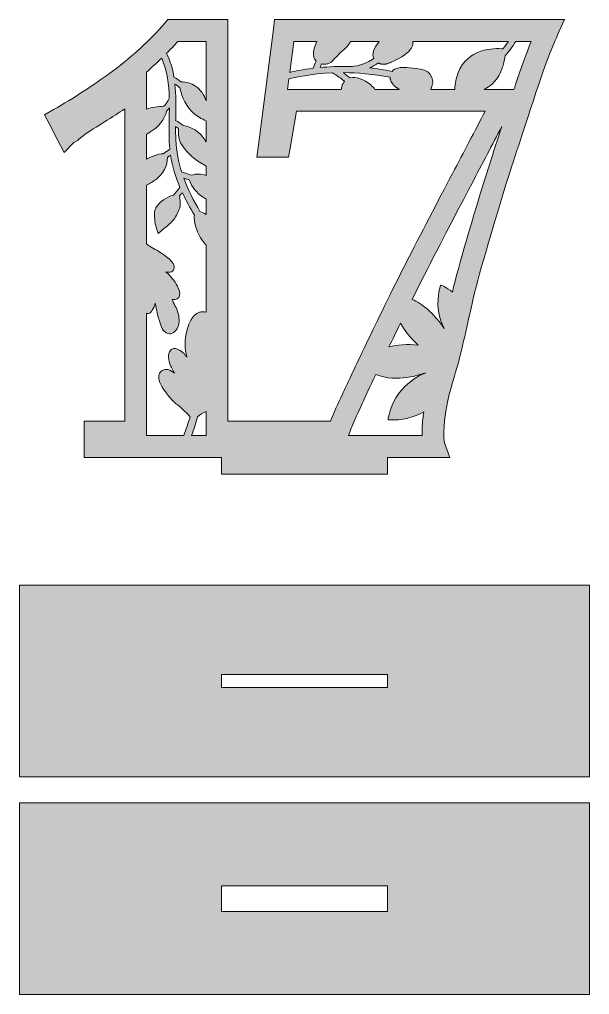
# Model space of a CAD drawing. Header units: inches. Extents: x 2.77 to 7.23, y -8.81 to -1.19.
import ezdxf

# ---------------------------------------------------------------- set-up
doc = ezdxf.new("R2010")
doc.units = ezdxf.units.IN
doc.header["$MEASUREMENT"] = 0
doc.layers.add('_U+2018_U+043B_U+043E_U+0439_1', color=7, linetype='Continuous')

# ---------------------------------------------------------------- blocks, each defined once
blk = doc.blocks.new('block 2')
at = {"layer": '_U+2018_U+043B_U+043E_U+0439_1', "true_color": 0xffffff}
h = blk.add_hatch(color=7, dxfattribs=at)
h.dxf.hatch_style = 2
edge = h.paths.add_edge_path()
edge.add_spline(control_points=[(6.9025, -1.187), (6.9025, -1.187), (4.8415, -1.187), (4.8415, -1.187), (4.8415, -1.187), (4.7664, -1.187), (4.7664, -1.187), (4.7664, -1.187), (4.7568, -1.2614), (4.7568, -1.2614), (4.7568, -1.2614), (4.6388, -2.1669), (4.6388, -2.1669), (4.6388, -2.1669), (4.6263, -2.2634), (4.6263, -2.2634), (4.6263, -2.2634), (4.7235, -2.2634), (4.7235, -2.2634), (4.7235, -2.2634), (4.8037, -2.2634), (4.8037, -2.2634), (4.8037, -2.2634), (4.8758, -2.2634), (4.8758, -2.2634), (4.8758, -2.2634), (4.8879, -2.1924), (4.8879, -2.1924), (4.8879, -2.1924), (4.9371, -1.905), (4.9371, -1.905), (4.9371, -1.905), (6.413, -1.905), (6.413, -1.905), (6.3338, -2.0575), (6.248, -2.221), (6.1573, -2.3928), (6.0429, -2.6091), (5.9173, -2.8506), (5.7842, -3.1106), (5.7842, -3.1106), (5.784, -3.111), (5.784, -3.111), (5.784, -3.111), (5.7838, -3.1113), (5.7838, -3.1113), (5.6566, -3.3656), (5.5509, -3.5811), (5.4694, -3.7518), (5.3873, -3.9242), (5.3309, -4.0439), (5.2972, -4.1176), (5.2602, -4.1932), (5.229, -4.2635), (5.2037, -4.3281), (5.2037, -4.3281), (5.0693, -4.3281), (5.0693, -4.3281), (5.0693, -4.3281), (4.7259, -4.3281), (4.7259, -4.3281), (4.7259, -4.3281), (4.6405, -4.3281), (4.6405, -4.3281), (4.6405, -4.3281), (4.4208, -4.3281), (4.4208, -4.3281), (4.4208, -4.3281), (4.4005, -4.3281), (4.4005, -4.3281), (4.4005, -4.3281), (4.4005, -1.2724), (4.4005, -1.2724), (4.4005, -1.2724), (4.4005, -1.187), (4.4005, -1.187), (4.4005, -1.187), (4.3151, -1.187), (4.3151, -1.187), (4.3151, -1.187), (3.9708, -1.187), (3.9708, -1.187), (3.9708, -1.187), (3.9317, -1.187), (3.9317, -1.187), (3.9317, -1.187), (3.9061, -1.2166), (3.9061, -1.2166), (3.7912, -1.3496), (3.6562, -1.4738), (3.5049, -1.5858), (3.351, -1.6997), (3.1936, -1.8025), (3.0372, -1.8915), (3.0372, -1.8915), (2.9656, -1.9321), (2.9656, -1.9321), (2.9656, -1.9321), (3.0036, -2.0051), (3.0036, -2.0051), (3.0036, -2.0051), (3.0648, -2.123), (3.0648, -2.123), (3.0648, -2.123), (3.1186, -2.2265), (3.1186, -2.2265), (3.1186, -2.2265), (3.1952, -2.1499), (3.1952, -2.1499), (3.2095, -2.1442), (3.2229, -2.1355), (3.2352, -2.124), (3.2352, -2.124), (3.2812, -2.0864), (3.2812, -2.0864), (3.2812, -2.0864), (3.347, -2.0425), (3.347, -2.0425), (3.4043, -2.0074), (3.4639, -1.9701), (3.524, -1.9315), (3.5462, -1.9173), (3.5692, -1.9021), (3.5929, -1.886), (3.5929, -1.886), (3.5929, -4.3281), (3.5929, -4.3281), (3.5929, -4.3281), (3.3624, -4.3281), (3.3624, -4.3281), (3.3624, -4.3281), (3.2769, -4.3281), (3.2769, -4.3281), (3.2769, -4.3281), (3.2769, -4.4135), (3.2769, -4.4135), (3.2769, -4.4135), (3.2769, -4.5267), (3.2769, -4.5267), (3.2769, -4.5267), (3.2769, -4.6122), (3.2769, -4.6122), (3.2769, -4.6122), (3.3624, -4.6122), (3.3624, -4.6122), (3.3624, -4.6122), (4.35, -4.6122), (4.35, -4.6122), (4.35, -4.6122), (4.35, -4.7441), (4.35, -4.7441), (4.35, -4.7441), (5.65, -4.7441), (5.65, -4.7441), (5.65, -4.7441), (5.65, -4.6122), (5.65, -4.6122), (5.65, -4.6122), (6.0158, -4.6122), (6.0158, -4.6122), (6.0158, -4.6122), (6.1379, -4.6122), (6.1379, -4.6122), (6.1379, -4.6122), (6.0961, -4.4975), (6.0961, -4.4975), (6.0949, -4.494), (6.0841, -4.4598), (6.0962, -4.327), (6.1051, -4.2295), (6.1309, -4.1117), (6.1729, -3.9768), (6.1985, -3.8935), (6.2228, -3.8018), (6.2453, -3.704), (6.2679, -3.6056), (6.2901, -3.5063), (6.3115, -3.4087), (6.358, -3.2043), (6.4573, -2.8593), (6.6066, -2.3832), (6.683, -2.1478), (6.7527, -1.9347), (6.8139, -1.7496), (6.8724, -1.5723), (6.9285, -1.4235), (6.9805, -1.3073), (6.9805, -1.3073), (7.0344, -1.187), (7.0344, -1.187), (7.0344, -1.187), (6.9025, -1.187), (6.9025, -1.187)], knot_values=[0, 0, 0, 0, 1, 1, 1, 2, 2, 2, 3, 3, 3, 4, 4, 4, 5, 5, 5, 6, 6, 6, 7, 7, 7, 8, 8, 8, 9, 9, 9, 10, 10, 10, 11, 11, 11, 12, 12, 12, 13, 13, 13, 14, 14, 14, 15, 15, 15, 16, 16, 16, 17, 17, 17, 18, 18, 18, 19, 19, 19, 20, 20, 20, 21, 21, 21, 22, 22, 22, 23, 23, 23, 24, 24, 24, 25, 25, 25, 26, 26, 26, 27, 27, 27, 28, 28, 28, 29, 29, 29, 30, 30, 30, 31, 31, 31, 32, 32, 32, 33, 33, 33, 34, 34, 34, 35, 35, 35, 36, 36, 36, 37, 37, 37, 38, 38, 38, 39, 39, 39, 40, 40, 40, 41, 41, 41, 42, 42, 42, 43, 43, 43, 44, 44, 44, 45, 45, 45, 46, 46, 46, 47, 47, 47, 48, 48, 48, 49, 49, 49, 50, 50, 50, 51, 51, 51, 52, 52, 52, 53, 53, 53, 54, 54, 54, 55, 55, 55, 56, 56, 56, 57, 57, 57, 58, 58, 58, 59, 59, 59, 60, 60, 60, 61, 61, 61, 62, 62, 62, 63, 63, 63, 64, 64, 64, 64], degree=3, periodic=1)
edge = h.paths.add_edge_path()
edge.add_spline(control_points=[(6.2006, -1.6083), (6.1876, -1.6435), (6.179, -1.6851), (6.1763, -1.7341), (6.1763, -1.7341), (5.9875, -1.7341), (5.9875, -1.7341), (5.9926, -1.7248), (5.9967, -1.7141), (5.9996, -1.7016), (6.0012, -1.6945), (6.0026, -1.6871), (6.0034, -1.6788), (6.0034, -1.6788), (6.0053, -1.5841), (5.9081, -1.5749), (5.8109, -1.5657), (5.7806, -1.5556), (5.7296, -1.5666), (5.7122, -1.5704), (5.6965, -1.5798), (5.6854, -1.5929), (5.6244, -1.5807), (5.5654, -1.5719), (5.5087, -1.5659), (5.5283, -1.5568), (5.5491, -1.5455), (5.5709, -1.5315), (5.5734, -1.5299), (5.576, -1.5282), (5.5786, -1.5265), (5.5795, -1.5271), (5.5804, -1.5277), (5.5814, -1.5282), (5.5837, -1.5294), (5.586, -1.5306), (5.5884, -1.5316), (5.591, -1.5327), (5.5937, -1.5336), (5.5963, -1.5344), (5.5988, -1.5351), (5.6013, -1.5357), (5.6039, -1.5362), (5.6065, -1.5367), (5.6092, -1.537), (5.6118, -1.5372), (5.6146, -1.5374), (5.6174, -1.5374), (5.6202, -1.5374), (5.6228, -1.5373), (5.6255, -1.5372), (5.6282, -1.5369), (5.6313, -1.5365), (5.6345, -1.5359), (5.6378, -1.5352), (5.6404, -1.5346), (5.6429, -1.5342), (5.6456, -1.5335), (5.6494, -1.5324), (5.6534, -1.531), (5.6575, -1.5295), (5.6597, -1.5287), (5.6619, -1.5281), (5.6642, -1.5271), (5.6707, -1.5245), (5.6774, -1.5215), (5.6845, -1.518), (5.7333, -1.4936), (5.8588, -1.4415), (5.8487, -1.3579), (5.8487, -1.3579), (6.596, -1.3579), (6.596, -1.3579), (6.583, -1.3777), (6.5686, -1.3973), (6.5527, -1.4166), (6.4856, -1.4108), (6.2739, -1.409), (6.2006, -1.6083)], knot_values=[0, 0, 0, 0, 1, 1, 1, 2, 2, 2, 3, 3, 3, 4, 4, 4, 5, 5, 5, 6, 6, 6, 7, 7, 7, 8, 8, 8, 9, 9, 9, 10, 10, 10, 11, 11, 11, 12, 12, 12, 13, 13, 13, 14, 14, 14, 15, 15, 15, 16, 16, 16, 17, 17, 17, 18, 18, 18, 19, 19, 19, 20, 20, 20, 21, 21, 21, 22, 22, 22, 23, 23, 23, 24, 24, 24, 25, 25, 25, 26, 26, 26, 26], degree=3, periodic=1)
edge = h.paths.add_edge_path()
edge.add_spline(control_points=[(5.5179, -1.6983), (5.4658, -1.6532), (5.4032, -1.6322), (5.3564, -1.644), (5.338, -1.628), (5.3205, -1.6143), (5.3045, -1.6027), (5.413, -1.603), (5.5364, -1.6126), (5.6691, -1.6387), (5.6692, -1.6403), (5.6691, -1.6418), (5.6693, -1.6434), (5.6693, -1.6439), (5.6694, -1.6444), (5.6695, -1.645), (5.6699, -1.6478), (5.6703, -1.6506), (5.671, -1.6535), (5.6712, -1.6544), (5.6716, -1.6554), (5.6718, -1.6563), (5.6725, -1.6588), (5.6733, -1.6614), (5.6743, -1.664), (5.6748, -1.6654), (5.6756, -1.6668), (5.6762, -1.6682), (5.6772, -1.6704), (5.6781, -1.6726), (5.6793, -1.6748), (5.6804, -1.6768), (5.6818, -1.6788), (5.6831, -1.6809), (5.6841, -1.6825), (5.685, -1.6842), (5.6861, -1.6858), (5.6887, -1.6895), (5.6916, -1.6933), (5.6949, -1.697), (5.6966, -1.6989), (5.6984, -1.7008), (5.7003, -1.7027), (5.701, -1.7034), (5.7018, -1.7041), (5.7025, -1.7048), (5.7039, -1.7061), (5.7052, -1.7073), (5.7067, -1.7086), (5.7077, -1.7095), (5.7088, -1.7104), (5.7098, -1.7112), (5.7111, -1.7124), (5.7125, -1.7135), (5.7139, -1.7147), (5.7151, -1.7156), (5.7165, -1.7166), (5.7177, -1.7176), (5.7191, -1.7187), (5.7205, -1.7197), (5.7219, -1.7208), (5.7234, -1.7218), (5.7249, -1.7229), (5.7264, -1.7239), (5.7279, -1.7249), (5.7292, -1.7259), (5.7307, -1.7269), (5.7324, -1.728), (5.7341, -1.7291), (5.7359, -1.7302), (5.7373, -1.7311), (5.7386, -1.732), (5.7401, -1.7329), (5.7407, -1.7333), (5.7414, -1.7337), (5.742, -1.7341), (5.742, -1.7341), (5.5512, -1.7341), (5.5512, -1.7341), (5.5424, -1.7223), (5.5316, -1.7103), (5.5179, -1.6983)], knot_values=[0, 0, 0, 0, 1, 1, 1, 2, 2, 2, 3, 3, 3, 4, 4, 4, 5, 5, 5, 6, 6, 6, 7, 7, 7, 8, 8, 8, 9, 9, 9, 10, 10, 10, 11, 11, 11, 12, 12, 12, 13, 13, 13, 14, 14, 14, 15, 15, 15, 16, 16, 16, 17, 17, 17, 18, 18, 18, 19, 19, 19, 20, 20, 20, 21, 21, 21, 22, 22, 22, 23, 23, 23, 24, 24, 24, 25, 25, 25, 26, 26, 26, 27, 27, 27, 27], degree=3, periodic=1)
edge = h.paths.add_edge_path()
edge.add_spline(control_points=[(5.1341, -1.5344), (5.1452, -1.5364), (5.1567, -1.5366), (5.1675, -1.5353), (5.1675, -1.5353), (5.1676, -1.5353), (5.1676, -1.5353), (5.1721, -1.5348), (5.1765, -1.534), (5.1807, -1.5329), (5.181, -1.5328), (5.1813, -1.5327), (5.1816, -1.5327), (5.1856, -1.5316), (5.1894, -1.5304), (5.1929, -1.5289), (5.1933, -1.5288), (5.1936, -1.5286), (5.194, -1.5285), (5.1975, -1.527), (5.2008, -1.5253), (5.2038, -1.5234), (5.204, -1.5232), (5.2043, -1.5231), (5.2045, -1.523), (5.2076, -1.5209), (5.2105, -1.5187), (5.2129, -1.5162), (5.2485, -1.4798), (5.2796, -1.4468), (5.2796, -1.4468), (5.2851, -1.4426), (5.2904, -1.4383), (5.2957, -1.434), (5.2974, -1.4325), (5.299, -1.4311), (5.3007, -1.4296), (5.3041, -1.4267), (5.3075, -1.4238), (5.3107, -1.4208), (5.3127, -1.419), (5.3145, -1.4172), (5.3163, -1.4154), (5.3191, -1.4127), (5.322, -1.41), (5.3246, -1.4073), (5.3265, -1.4053), (5.3282, -1.4034), (5.33, -1.4014), (5.3324, -1.3988), (5.3348, -1.3961), (5.3371, -1.3935), (5.3388, -1.3914), (5.3404, -1.3894), (5.342, -1.3873), (5.3441, -1.3847), (5.3461, -1.3821), (5.348, -1.3795), (5.3495, -1.3774), (5.3509, -1.3753), (5.3523, -1.3732), (5.354, -1.3706), (5.3556, -1.368), (5.3571, -1.3654), (5.3584, -1.3633), (5.3595, -1.3611), (5.3606, -1.359), (5.3608, -1.3586), (5.361, -1.3582), (5.3612, -1.3579), (5.3612, -1.3579), (5.5845, -1.3579), (5.5845, -1.3579), (5.5456, -1.4076), (5.522, -1.4615), (5.5419, -1.4928), (5.436, -1.5597), (5.3581, -1.5549), (5.3575, -1.5549), (5.3575, -1.5549), (5.3574, -1.5555), (5.3574, -1.5555), (5.3129, -1.5542), (5.2705, -1.5544), (5.2305, -1.5558), (5.2299, -1.5555), (5.2294, -1.5552), (5.2291, -1.5551), (5.2291, -1.5551), (5.2288, -1.5558), (5.2288, -1.5558), (5.1909, -1.5572), (5.1552, -1.5596), (5.1219, -1.5626), (5.1254, -1.5536), (5.1295, -1.5442), (5.1341, -1.5344)], knot_values=[0, 0, 0, 0, 1, 1, 1, 2, 2, 2, 3, 3, 3, 4, 4, 4, 5, 5, 5, 6, 6, 6, 7, 7, 7, 8, 8, 8, 9, 9, 9, 10, 10, 10, 11, 11, 11, 12, 12, 12, 13, 13, 13, 14, 14, 14, 15, 15, 15, 16, 16, 16, 17, 17, 17, 18, 18, 18, 19, 19, 19, 20, 20, 20, 21, 21, 21, 22, 22, 22, 23, 23, 23, 24, 24, 24, 25, 25, 25, 26, 26, 26, 27, 27, 27, 28, 28, 28, 29, 29, 29, 30, 30, 30, 31, 31, 31, 32, 32, 32, 32], degree=3, periodic=1)
edge = h.paths.add_edge_path()
edge.add_spline(control_points=[(5.0953, -1.3579), (5.0844, -1.3845), (5.0763, -1.4115), (5.0717, -1.4359), (5.0648, -1.4724), (5.074, -1.4974), (5.0906, -1.5134), (5.0818, -1.5321), (5.0744, -1.5505), (5.0691, -1.5683), (4.9865, -1.5782), (4.9234, -1.5915), (4.8849, -1.6009), (4.8849, -1.6009), (4.9165, -1.3579), (4.9165, -1.3579), (4.9165, -1.3579), (5.0953, -1.3579), (5.0953, -1.3579)], knot_values=[0, 0, 0, 0, 1, 1, 1, 2, 2, 2, 3, 3, 3, 4, 4, 4, 5, 5, 5, 6, 6, 6, 6], degree=3, periodic=1)
edge = h.paths.add_edge_path()
edge.add_spline(control_points=[(4.8675, -1.7341), (4.8675, -1.7341), (4.8782, -1.6523), (4.8782, -1.6523), (4.9253, -1.6398), (5.0481, -1.6116), (5.2188, -1.6044), (5.2361, -1.6143), (5.2717, -1.6363), (5.3127, -1.6705), (5.3121, -1.6713), (5.3113, -1.672), (5.3107, -1.6728), (5.3097, -1.674), (5.3086, -1.6752), (5.3076, -1.6765), (5.3054, -1.6797), (5.3034, -1.6832), (5.3015, -1.6868), (5.3008, -1.6883), (5.2999, -1.6895), (5.2992, -1.691), (5.2968, -1.6962), (5.2947, -1.7018), (5.2929, -1.7079), (5.2903, -1.7172), (5.2888, -1.7259), (5.2881, -1.7341), (5.2881, -1.7341), (4.8675, -1.7341), (4.8675, -1.7341)], knot_values=[0, 0, 0, 0, 1, 1, 1, 2, 2, 2, 3, 3, 3, 4, 4, 4, 5, 5, 5, 6, 6, 6, 7, 7, 7, 8, 8, 8, 9, 9, 9, 10, 10, 10, 10], degree=3, periodic=1)
edge = h.paths.add_edge_path()
edge.add_spline(control_points=[(5.7507, -3.563), (5.8142, -3.6737), (5.8908, -3.7338), (5.8908, -3.7338), (5.8012, -3.725), (5.7247, -3.7324), (5.6611, -3.7474), (5.6886, -3.6902), (5.7185, -3.6287), (5.7507, -3.563)], knot_values=[0, 0, 0, 0, 1, 1, 1, 2, 2, 2, 3, 3, 3, 3], degree=3, periodic=1)
edge = h.paths.add_edge_path()
edge.add_spline(control_points=[(4.2296, -2.1443), (4.2256, -2.1359), (4.2209, -2.1279), (4.2155, -2.1203), (4.1759, -2.0643), (4.1177, -2.026), (4.0512, -2.0151), (4.033, -2.0005), (4.0133, -1.9875), (3.9919, -1.9764), (3.992, -1.966), (3.9922, -1.9555), (3.9923, -1.9451), (3.9936, -1.8611), (3.9948, -1.7758), (3.986, -1.6917), (3.9991, -1.701), (4.0117, -1.7109), (4.0239, -1.7212), (4.0442, -1.7971), (4.0743, -1.8718), (4.1334, -1.9221), (4.1619, -1.9464), (4.1957, -1.9636), (4.2296, -1.9799), (4.2296, -1.9799), (4.2296, -2.1443), (4.2296, -2.1443)], knot_values=[0, 0, 0, 0, 1, 1, 1, 2, 2, 2, 3, 3, 3, 4, 4, 4, 5, 5, 5, 6, 6, 6, 7, 7, 7, 8, 8, 8, 9, 9, 9, 9], degree=3, periodic=1)
edge = h.paths.add_edge_path()
edge.add_spline(control_points=[(4.0154, -2.0402), (4.0122, -2.0819), (4.0145, -2.1332), (4.0368, -2.1651), (4.0622, -2.2014), (4.0963, -2.2401), (4.1305, -2.2683), (4.1611, -2.2934), (4.1953, -2.3138), (4.2296, -2.3335), (4.2296, -2.3335), (4.2296, -2.4077), (4.2296, -2.4077), (4.1933, -2.3929), (4.1512, -2.3907), (4.1161, -2.4058), (4.0933, -2.3952), (4.0673, -2.3859), (4.0402, -2.3821), (4.0144, -2.3014), (3.9974, -2.2171), (3.9933, -2.1284), (3.9916, -2.094), (3.9913, -2.059), (3.9914, -2.0241), (3.9997, -2.0292), (4.0077, -2.0345), (4.0154, -2.0402)], knot_values=[0, 0, 0, 0, 1, 1, 1, 2, 2, 2, 3, 3, 3, 4, 4, 4, 5, 5, 5, 6, 6, 6, 7, 7, 7, 8, 8, 8, 9, 9, 9, 9], degree=3, periodic=1)
edge = h.paths.add_edge_path()
edge.add_spline(control_points=[(4.0993, -2.4445), (4.1181, -2.4967), (4.1552, -2.542), (4.2013, -2.5731), (4.2104, -2.5793), (4.2199, -2.5847), (4.2296, -2.5898), (4.2296, -2.5898), (4.2296, -2.7112), (4.2296, -2.7112), (4.2147, -2.702), (4.1988, -2.6944), (4.1822, -2.6887), (4.1334, -2.6055), (4.0893, -2.5191), (4.056, -2.4281), (4.0705, -2.4321), (4.085, -2.4378), (4.0993, -2.4445)], knot_values=[0, 0, 0, 0, 1, 1, 1, 2, 2, 2, 3, 3, 3, 4, 4, 4, 5, 5, 5, 6, 6, 6, 6], degree=3, periodic=1)
edge = h.paths.add_edge_path()
edge.add_spline(control_points=[(4.0094, -1.3579), (4.0094, -1.3579), (4.2296, -1.3579), (4.2296, -1.3579), (4.2296, -1.3579), (4.2296, -1.8221), (4.2296, -1.8221), (4.2156, -1.777), (4.187, -1.7364), (4.1482, -1.7094), (4.1146, -1.6859), (4.0733, -1.6732), (4.0324, -1.6742), (4.0153, -1.6609), (3.9974, -1.6485), (3.9788, -1.637), (3.9684, -1.5736), (3.9506, -1.5112), (3.9215, -1.4508), (3.9517, -1.4203), (3.9813, -1.3894), (4.0094, -1.3579)], knot_values=[0, 0, 0, 0, 1, 1, 1, 2, 2, 2, 3, 3, 3, 4, 4, 4, 5, 5, 5, 6, 6, 6, 7, 7, 7, 7], degree=3, periodic=1)
edge = h.paths.add_edge_path()
edge.add_spline(control_points=[(3.7638, -2.0842), (3.7727, -2.079), (3.7815, -2.0739), (3.7902, -2.0687), (3.8568, -2.0287), (3.9036, -1.974), (3.9219, -1.9017), (3.9291, -1.8944), (3.936, -1.8867), (3.9426, -1.8788), (3.9424, -1.9037), (3.942, -1.9286), (3.9416, -1.9534), (3.9401, -2.0353), (3.9386, -2.1198), (3.9466, -2.2018), (3.9286, -2.2131), (3.9111, -2.2252), (3.8941, -2.2378), (3.8725, -2.2356), (3.8486, -2.2427), (3.8277, -2.2508), (3.806, -2.2592), (3.7844, -2.2684), (3.7638, -2.2791), (3.7638, -2.2791), (3.7638, -2.0842), (3.7638, -2.0842)], knot_values=[0, 0, 0, 0, 1, 1, 1, 2, 2, 2, 3, 3, 3, 4, 4, 4, 5, 5, 5, 6, 6, 6, 7, 7, 7, 8, 8, 8, 9, 9, 9, 9], degree=3, periodic=1)
edge = h.paths.add_edge_path()
edge.add_spline(control_points=[(3.7638, -1.5979), (3.8048, -1.5628), (3.8443, -1.5266), (3.8824, -1.4897), (3.9267, -1.5895), (3.9394, -1.6965), (3.9421, -1.8044), (3.9307, -1.8273), (3.9161, -1.8475), (3.8992, -1.8659), (3.8529, -1.8668), (3.8065, -1.8727), (3.7638, -1.8896), (3.7638, -1.8896), (3.7638, -1.7205), (3.7638, -1.7205), (3.7638, -1.7205), (3.7638, -1.5979), (3.7638, -1.5979)], knot_values=[0, 0, 0, 0, 1, 1, 1, 2, 2, 2, 3, 3, 3, 4, 4, 4, 5, 5, 5, 6, 6, 6, 6], degree=3, periodic=1)
edge = h.paths.add_edge_path()
edge.add_spline(control_points=[(3.7638, -4.4135), (3.7638, -4.4135), (3.7638, -3.4848), (3.7638, -3.4848), (3.7716, -3.4881), (3.7803, -3.4887), (3.7878, -3.4849), (3.7942, -3.4817), (3.7988, -3.4758), (3.8029, -3.4699), (3.8051, -3.4668), (3.8071, -3.4636), (3.8091, -3.4604), (3.8196, -3.4431), (3.8274, -3.4242), (3.832, -3.4045), (3.8411, -3.4579), (3.8539, -3.5107), (3.8701, -3.5623), (3.876, -3.5813), (3.8827, -3.6005), (3.8946, -3.6165), (3.9064, -3.6325), (3.9246, -3.645), (3.9445, -3.6454), (3.974, -3.6461), (3.9982, -3.6206), (4.009, -3.5931), (4.0228, -3.5575), (4.0205, -3.5172), (4.0099, -3.4805), (3.9992, -3.4437), (3.9789, -3.412), (3.9635, -3.3774), (4.0358, -3.384), (4.0348, -3.326), (4.0057, -3.2729), (3.9825, -3.2306), (3.9521, -3.1923), (3.9162, -3.16), (3.936, -3.1641), (3.9603, -3.1667), (3.9727, -3.1507), (4.0083, -3.1048), (3.9271, -3.047), (3.8964, -3.0251), (3.8634, -3.0016), (3.8277, -2.9825), (3.793, -2.9618), (3.7827, -2.9556), (3.7731, -2.9486), (3.7638, -2.9412), (3.7638, -2.9412), (3.7638, -2.4821), (3.7638, -2.4821), (3.7902, -2.4698), (3.8155, -2.4553), (3.8385, -2.4372), (3.8911, -2.3958), (3.93, -2.3311), (3.9271, -2.2654), (3.9354, -2.2594), (3.9437, -2.2535), (3.9523, -2.2479), (3.9654, -2.3354), (3.9913, -2.4189), (4.0257, -2.5001), (4.0088, -2.5189), (3.991, -2.539), (3.9737, -2.5604), (3.9182, -2.5759), (3.868, -2.6111), (3.8379, -2.6607), (3.829, -2.6755), (3.8267, -2.6886), (3.8264, -2.7026), (3.8262, -2.7122), (3.8271, -2.7223), (3.8274, -2.7336), (3.8285, -2.7783), (3.8392, -2.8184), (3.8552, -2.86), (3.8753, -2.8434), (3.8954, -2.8267), (3.9154, -2.8101), (3.9343, -2.7945), (3.9532, -2.7788), (3.9694, -2.7604), (3.9913, -2.7355), (4.0077, -2.7018), (4.0202, -2.6712), (4.0325, -2.641), (4.0254, -2.6003), (4.0229, -2.5666), (4.03, -2.5583), (4.0371, -2.5501), (4.0443, -2.5421), (4.0718, -2.6015), (4.1035, -2.6598), (4.138, -2.7175), (4.1356, -2.7503), (4.1419, -2.7842), (4.1518, -2.816), (4.1656, -2.8601), (4.1863, -2.9026), (4.2172, -2.937), (4.2211, -2.9413), (4.2254, -2.9453), (4.2296, -2.9494), (4.2296, -2.9494), (4.2296, -3.4759), (4.2296, -3.4759), (4.2219, -3.4742), (4.2141, -3.4732), (4.2063, -3.4731), (4.2052, -3.4731), (4.2041, -3.473), (4.2031, -3.4731), (4.2013, -3.4731), (4.1995, -3.4732), (4.1977, -3.4734), (4.196, -3.4735), (4.1942, -3.4737), (4.1925, -3.4739), (4.191, -3.4741), (4.1895, -3.4743), (4.188, -3.4746), (4.1859, -3.475), (4.1838, -3.4754), (4.1817, -3.476), (4.1805, -3.4763), (4.1793, -3.4765), (4.1782, -3.4769), (4.1749, -3.4778), (4.1717, -3.479), (4.1685, -3.4803), (4.1529, -3.4871), (4.1401, -3.4981), (4.1293, -3.5113), (4.1239, -3.5178), (4.1191, -3.525), (4.1147, -3.5324), (4.1103, -3.5398), (4.1063, -3.5474), (4.1027, -3.5551), (4.0927, -3.5763), (4.0847, -3.5983), (4.0787, -3.6209), (4.0607, -3.6886), (4.0605, -3.7612), (4.079, -3.8288), (4.0748, -3.8217), (4.0701, -3.815), (4.0648, -3.8086), (4.0595, -3.8023), (4.0538, -3.7964), (4.0475, -3.7911), (4.0351, -3.7803), (4.0209, -3.7715), (4.0057, -3.7652), (3.9958, -3.7612), (3.985, -3.7581), (3.9745, -3.7598), (3.9452, -3.7645), (3.9332, -3.801), (3.9356, -3.8305), (3.9393, -3.8751), (3.961, -3.9159), (3.984, -3.9542), (3.9684, -3.9411), (3.9507, -3.9297), (3.9307, -3.9258), (3.9232, -3.9243), (3.9154, -3.924), (3.9077, -3.925), (3.9027, -3.9257), (3.8977, -3.927), (3.893, -3.9289), (3.8883, -3.9308), (3.8839, -3.9333), (3.88, -3.9364), (3.878, -3.9379), (3.8762, -3.9397), (3.8745, -3.9415), (3.8729, -3.9432), (3.8715, -3.945), (3.8702, -3.9469), (3.8639, -3.9563), (3.8608, -3.9678), (3.8602, -3.9794), (3.86, -3.9841), (3.8601, -3.9887), (3.8606, -3.9933), (3.8656, -4.04), (3.8937, -4.077), (3.9217, -4.1127), (3.9281, -4.1209), (3.9345, -4.1291), (3.9406, -4.1372), (3.9538, -4.1549), (3.9688, -4.1696), (3.9846, -4.1832), (3.9939, -4.1913), (4.0034, -4.199), (4.013, -4.2068), (4.0181, -4.211), (4.0233, -4.2152), (4.0285, -4.2195), (4.0389, -4.2281), (4.0493, -4.237), (4.0593, -4.2467), (4.0654, -4.2526), (4.0777, -4.2641), (4.0899, -4.2777), (4.0939, -4.2823), (4.098, -4.287), (4.1018, -4.2919), (4.1026, -4.293), (4.1035, -4.2942), (4.1043, -4.2953), (4.0902, -4.3447), (4.0739, -4.3934), (4.0554, -4.4413), (4.0554, -4.4413), (3.7638, -4.4413), (3.7638, -4.4413), (3.7638, -4.4413), (3.7638, -4.4135), (3.7638, -4.4135)], knot_values=[0, 0, 0, 0, 1, 1, 1, 2, 2, 2, 3, 3, 3, 4, 4, 4, 5, 5, 5, 6, 6, 6, 7, 7, 7, 8, 8, 8, 9, 9, 9, 10, 10, 10, 11, 11, 11, 12, 12, 12, 13, 13, 13, 14, 14, 14, 15, 15, 15, 16, 16, 16, 17, 17, 17, 18, 18, 18, 19, 19, 19, 20, 20, 20, 21, 21, 21, 22, 22, 22, 23, 23, 23, 24, 24, 24, 25, 25, 25, 26, 26, 26, 27, 27, 27, 28, 28, 28, 29, 29, 29, 30, 30, 30, 31, 31, 31, 32, 32, 32, 33, 33, 33, 34, 34, 34, 35, 35, 35, 36, 36, 36, 37, 37, 37, 38, 38, 38, 39, 39, 39, 40, 40, 40, 41, 41, 41, 42, 42, 42, 43, 43, 43, 44, 44, 44, 45, 45, 45, 46, 46, 46, 47, 47, 47, 48, 48, 48, 49, 49, 49, 50, 50, 50, 51, 51, 51, 52, 52, 52, 53, 53, 53, 54, 54, 54, 55, 55, 55, 56, 56, 56, 57, 57, 57, 58, 58, 58, 59, 59, 59, 60, 60, 60, 61, 61, 61, 62, 62, 62, 63, 63, 63, 64, 64, 64, 65, 65, 65, 66, 66, 66, 67, 67, 67, 68, 68, 68, 69, 69, 69, 70, 70, 70, 71, 71, 71, 72, 72, 72, 73, 73, 73, 74, 74, 74, 75, 75, 75, 76, 76, 76, 76], degree=3, periodic=1)
edge = h.paths.add_edge_path()
edge.add_spline(control_points=[(4.2296, -4.4413), (4.2296, -4.4413), (4.1163, -4.4413), (4.1163, -4.4413), (4.1341, -4.3931), (4.1499, -4.3441), (4.1635, -4.2946), (4.1835, -4.2769), (4.2063, -4.2622), (4.2296, -4.252), (4.2296, -4.252), (4.2296, -4.4135), (4.2296, -4.4135), (4.2296, -4.4135), (4.2296, -4.4413), (4.2296, -4.4413)], knot_values=[0, 0, 0, 0, 1, 1, 1, 2, 2, 2, 3, 3, 3, 4, 4, 4, 5, 5, 5, 5], degree=3, periodic=1)
edge = h.paths.add_edge_path()
edge.add_spline(control_points=[(5.9196, -4.4413), (5.9196, -4.4413), (5.3437, -4.4413), (5.3437, -4.4413), (5.3697, -4.3682), (5.4056, -4.2847), (5.4512, -4.1917), (5.4512, -4.1917), (5.4516, -4.1907), (5.4516, -4.1907), (5.4516, -4.1907), (5.4521, -4.1897), (5.4521, -4.1897), (5.4756, -4.1383), (5.5106, -4.0637), (5.558, -3.9636), (5.7203, -4.0308), (5.9119, -3.9639), (5.9493, -3.9496), (5.6758, -4.062), (5.6539, -4.3183), (5.6539, -4.3183), (5.7683, -4.3244), (5.8599, -4.2975), (5.9325, -4.2567), (5.9299, -4.2754), (5.9276, -4.2938), (5.926, -4.3115), (5.9214, -4.3624), (5.9193, -4.4052), (5.9196, -4.4413)], knot_values=[0, 0, 0, 0, 1, 1, 1, 2, 2, 2, 3, 3, 3, 4, 4, 4, 5, 5, 5, 6, 6, 6, 7, 7, 7, 8, 8, 8, 9, 9, 9, 10, 10, 10, 10], degree=3, periodic=1)
edge = h.paths.add_edge_path()
edge.add_spline(control_points=[(6.444, -2.3308), (6.444, -2.3308), (6.4438, -2.3312), (6.4438, -2.3312), (6.4438, -2.3312), (6.4437, -2.3316), (6.4437, -2.3316), (6.3046, -2.7748), (6.2084, -3.1065), (6.157, -3.3194), (6.1069, -3.2786), (6.0654, -3.2638), (6.0654, -3.2638), (6.0177, -3.4182), (6.0598, -3.5393), (6.0931, -3.6028), (6.0931, -3.6028), (6.093, -3.6029), (6.093, -3.6029), (6.0077, -3.4771), (5.9176, -3.4108), (5.8429, -3.376), (5.8726, -3.316), (5.9038, -3.2534), (5.9364, -3.1882), (6.0692, -2.929), (6.1943, -2.6882), (6.3083, -2.4726), (6.3915, -2.3152), (6.4705, -2.1647), (6.5442, -2.0231), (6.5123, -2.1207), (6.4788, -2.2235), (6.444, -2.3308)], knot_values=[0, 0, 0, 0, 1, 1, 1, 2, 2, 2, 3, 3, 3, 4, 4, 4, 5, 5, 5, 6, 6, 6, 7, 7, 7, 8, 8, 8, 9, 9, 9, 10, 10, 10, 11, 11, 11, 11], degree=3, periodic=1)
edge = h.paths.add_edge_path()
edge.add_spline(control_points=[(6.6516, -1.696), (6.6475, -1.7086), (6.6433, -1.7213), (6.639, -1.7341), (6.639, -1.7341), (6.5535, -1.7341), (6.5535, -1.7341), (6.5535, -1.7341), (6.4069, -1.7341), (6.4069, -1.7341), (6.4633, -1.7052), (6.5162, -1.6547), (6.5468, -1.568), (6.5568, -1.5398), (6.5644, -1.5077), (6.569, -1.4714), (6.6019, -1.4344), (6.6295, -1.3968), (6.6524, -1.3579), (6.6524, -1.3579), (6.7737, -1.3579), (6.7737, -1.3579), (6.7344, -1.4559), (6.6935, -1.5691), (6.6516, -1.696)], knot_values=[0, 0, 0, 0, 1, 1, 1, 2, 2, 2, 3, 3, 3, 4, 4, 4, 5, 5, 5, 6, 6, 6, 7, 7, 7, 8, 8, 8, 8], degree=3, periodic=1)
h = blk.add_hatch(color=7, dxfattribs=at)
h.dxf.hatch_style = 2
h.paths.add_polyline_path([(2.7699, -5.6109), (2.7699, -7.1109), (7.2301, -7.1109), (7.2301, -5.6109)])
h.paths.add_polyline_path([(5.65, -6.4109), (4.35, -6.4109), (4.35, -6.3109), (5.65, -6.3109)])
h = blk.add_hatch(color=7, dxfattribs=at)
h.dxf.hatch_style = 2
h.paths.add_polyline_path([(2.7699, -7.313), (2.7699, -8.813), (7.2301, -8.813), (7.2301, -7.313)])
h.paths.add_polyline_path([(5.65, -8.163), (4.35, -8.163), (4.35, -7.963), (5.65, -7.963)])
at = {"layer": '_U+2018_U+043B_U+043E_U+0439_1', "lineweight": 0}
for points in [[(2.7699, -5.6109), (2.7699, -7.1109), (7.2301, -7.1109), (7.2301, -5.6109), (2.7699, -5.6109)], [(5.65, -6.4109), (4.35, -6.4109), (4.35, -6.3109), (5.65, -6.3109), (5.65, -6.4109)], [(2.7699, -7.313), (2.7699, -8.813), (7.2301, -8.813), (7.2301, -7.313), (2.7699, -7.313)], [(5.65, -8.163), (4.35, -8.163), (4.35, -7.963), (5.65, -7.963), (5.65, -8.163)]]:
    blk.add_lwpolyline(points, dxfattribs=at)
for points, knots in [([(6.9025, -1.187), (6.9025, -1.187), (4.8415, -1.187), (4.8415, -1.187), (4.8415, -1.187), (4.7664, -1.187), (4.7664, -1.187), (4.7664, -1.187), (4.7568, -1.2614), (4.7568, -1.2614), (4.7568, -1.2614), (4.6388, -2.1669), (4.6388, -2.1669), (4.6388, -2.1669), (4.6263, -2.2634), (4.6263, -2.2634), (4.6263, -2.2634), (4.7235, -2.2634), (4.7235, -2.2634), (4.7235, -2.2634), (4.8037, -2.2634), (4.8037, -2.2634), (4.8037, -2.2634), (4.8758, -2.2634), (4.8758, -2.2634), (4.8758, -2.2634), (4.8879, -2.1924), (4.8879, -2.1924), (4.8879, -2.1924), (4.9371, -1.905), (4.9371, -1.905), (4.9371, -1.905), (6.413, -1.905), (6.413, -1.905), (6.3338, -2.0575), (6.248, -2.221), (6.1573, -2.3928), (6.0429, -2.6091), (5.9173, -2.8506), (5.7842, -3.1106), (5.7842, -3.1106), (5.784, -3.111), (5.784, -3.111), (5.784, -3.111), (5.7838, -3.1113), (5.7838, -3.1113), (5.6566, -3.3656), (5.5509, -3.5811), (5.4694, -3.7518), (5.3873, -3.9242), (5.3309, -4.0439), (5.2972, -4.1176), (5.2602, -4.1932), (5.229, -4.2635), (5.2037, -4.3281), (5.2037, -4.3281), (5.0693, -4.3281), (5.0693, -4.3281), (5.0693, -4.3281), (4.7259, -4.3281), (4.7259, -4.3281), (4.7259, -4.3281), (4.6405, -4.3281), (4.6405, -4.3281), (4.6405, -4.3281), (4.4208, -4.3281), (4.4208, -4.3281), (4.4208, -4.3281), (4.4005, -4.3281), (4.4005, -4.3281), (4.4005, -4.3281), (4.4005, -1.2724), (4.4005, -1.2724), (4.4005, -1.2724), (4.4005, -1.187), (4.4005, -1.187), (4.4005, -1.187), (4.3151, -1.187), (4.3151, -1.187), (4.3151, -1.187), (3.9708, -1.187), (3.9708, -1.187), (3.9708, -1.187), (3.9317, -1.187), (3.9317, -1.187), (3.9317, -1.187), (3.9061, -1.2166), (3.9061, -1.2166), (3.7912, -1.3496), (3.6562, -1.4738), (3.5049, -1.5858), (3.351, -1.6997), (3.1936, -1.8025), (3.0372, -1.8915), (3.0372, -1.8915), (2.9656, -1.9321), (2.9656, -1.9321), (2.9656, -1.9321), (3.0036, -2.0051), (3.0036, -2.0051), (3.0036, -2.0051), (3.0648, -2.123), (3.0648, -2.123), (3.0648, -2.123), (3.1186, -2.2265), (3.1186, -2.2265), (3.1186, -2.2265), (3.1952, -2.1499), (3.1952, -2.1499), (3.2095, -2.1442), (3.2229, -2.1355), (3.2352, -2.124), (3.2352, -2.124), (3.2812, -2.0864), (3.2812, -2.0864), (3.2812, -2.0864), (3.347, -2.0425), (3.347, -2.0425), (3.4043, -2.0074), (3.4639, -1.9701), (3.524, -1.9315), (3.5462, -1.9173), (3.5692, -1.9021), (3.5929, -1.886), (3.5929, -1.886), (3.5929, -4.3281), (3.5929, -4.3281), (3.5929, -4.3281), (3.3624, -4.3281), (3.3624, -4.3281), (3.3624, -4.3281), (3.2769, -4.3281), (3.2769, -4.3281), (3.2769, -4.3281), (3.2769, -4.4135), (3.2769, -4.4135), (3.2769, -4.4135), (3.2769, -4.5267), (3.2769, -4.5267), (3.2769, -4.5267), (3.2769, -4.6122), (3.2769, -4.6122), (3.2769, -4.6122), (3.3624, -4.6122), (3.3624, -4.6122), (3.3624, -4.6122), (4.35, -4.6122), (4.35, -4.6122), (4.35, -4.6122), (4.35, -4.7441), (4.35, -4.7441), (4.35, -4.7441), (5.65, -4.7441), (5.65, -4.7441), (5.65, -4.7441), (5.65, -4.6122), (5.65, -4.6122), (5.65, -4.6122), (6.0158, -4.6122), (6.0158, -4.6122), (6.0158, -4.6122), (6.1379, -4.6122), (6.1379, -4.6122), (6.1379, -4.6122), (6.0961, -4.4975), (6.0961, -4.4975), (6.0949, -4.494), (6.0841, -4.4598), (6.0962, -4.327), (6.1051, -4.2295), (6.1309, -4.1117), (6.1729, -3.9768), (6.1985, -3.8935), (6.2228, -3.8018), (6.2453, -3.704), (6.2679, -3.6056), (6.2901, -3.5063), (6.3115, -3.4087), (6.358, -3.2043), (6.4573, -2.8593), (6.6066, -2.3832), (6.683, -2.1478), (6.7527, -1.9347), (6.8139, -1.7496), (6.8724, -1.5723), (6.9285, -1.4235), (6.9805, -1.3073), (6.9805, -1.3073), (7.0344, -1.187), (7.0344, -1.187), (7.0344, -1.187), (6.9025, -1.187), (6.9025, -1.187)], [0, 0, 0, 0, 1, 1, 1, 2, 2, 2, 3, 3, 3, 4, 4, 4, 5, 5, 5, 6, 6, 6, 7, 7, 7, 8, 8, 8, 9, 9, 9, 10, 10, 10, 11, 11, 11, 12, 12, 12, 13, 13, 13, 14, 14, 14, 15, 15, 15, 16, 16, 16, 17, 17, 17, 18, 18, 18, 19, 19, 19, 20, 20, 20, 21, 21, 21, 22, 22, 22, 23, 23, 23, 24, 24, 24, 25, 25, 25, 26, 26, 26, 27, 27, 27, 28, 28, 28, 29, 29, 29, 30, 30, 30, 31, 31, 31, 32, 32, 32, 33, 33, 33, 34, 34, 34, 35, 35, 35, 36, 36, 36, 37, 37, 37, 38, 38, 38, 39, 39, 39, 40, 40, 40, 41, 41, 41, 42, 42, 42, 43, 43, 43, 44, 44, 44, 45, 45, 45, 46, 46, 46, 47, 47, 47, 48, 48, 48, 49, 49, 49, 50, 50, 50, 51, 51, 51, 52, 52, 52, 53, 53, 53, 54, 54, 54, 55, 55, 55, 56, 56, 56, 57, 57, 57, 58, 58, 58, 59, 59, 59, 60, 60, 60, 61, 61, 61, 62, 62, 62, 63, 63, 63, 64, 64, 64, 64]), ([(4.0094, -1.3579), (4.0094, -1.3579), (4.2296, -1.3579), (4.2296, -1.3579), (4.2296, -1.3579), (4.2296, -1.8221), (4.2296, -1.8221), (4.2156, -1.777), (4.187, -1.7364), (4.1482, -1.7094), (4.1146, -1.6859), (4.0733, -1.6732), (4.0324, -1.6742), (4.0153, -1.6609), (3.9974, -1.6485), (3.9788, -1.637), (3.9684, -1.5736), (3.9506, -1.5112), (3.9215, -1.4508), (3.9517, -1.4203), (3.9813, -1.3894), (4.0094, -1.3579)], [0, 0, 0, 0, 1, 1, 1, 2, 2, 2, 3, 3, 3, 4, 4, 4, 5, 5, 5, 6, 6, 6, 7, 7, 7, 7]), ([(5.0953, -1.3579), (5.0844, -1.3845), (5.0763, -1.4115), (5.0717, -1.4359), (5.0648, -1.4724), (5.074, -1.4974), (5.0906, -1.5134), (5.0818, -1.5321), (5.0744, -1.5505), (5.0691, -1.5683), (4.9865, -1.5782), (4.9234, -1.5915), (4.8849, -1.6009), (4.8849, -1.6009), (4.9165, -1.3579), (4.9165, -1.3579), (4.9165, -1.3579), (5.0953, -1.3579), (5.0953, -1.3579)], [0, 0, 0, 0, 1, 1, 1, 2, 2, 2, 3, 3, 3, 4, 4, 4, 5, 5, 5, 6, 6, 6, 6]), ([(5.1341, -1.5344), (5.1452, -1.5364), (5.1567, -1.5366), (5.1675, -1.5353), (5.1675, -1.5353), (5.1676, -1.5353), (5.1676, -1.5353), (5.1721, -1.5348), (5.1765, -1.534), (5.1807, -1.5329), (5.181, -1.5328), (5.1813, -1.5327), (5.1816, -1.5327), (5.1856, -1.5316), (5.1894, -1.5304), (5.1929, -1.5289), (5.1933, -1.5288), (5.1936, -1.5286), (5.194, -1.5285), (5.1975, -1.527), (5.2008, -1.5253), (5.2038, -1.5234), (5.204, -1.5232), (5.2043, -1.5231), (5.2045, -1.523), (5.2076, -1.5209), (5.2105, -1.5187), (5.2129, -1.5162), (5.2485, -1.4798), (5.2796, -1.4468), (5.2796, -1.4468), (5.2851, -1.4426), (5.2904, -1.4383), (5.2957, -1.434), (5.2974, -1.4325), (5.299, -1.4311), (5.3007, -1.4296), (5.3041, -1.4267), (5.3075, -1.4238), (5.3107, -1.4208), (5.3127, -1.419), (5.3145, -1.4172), (5.3163, -1.4154), (5.3191, -1.4127), (5.322, -1.41), (5.3246, -1.4073), (5.3265, -1.4053), (5.3282, -1.4034), (5.33, -1.4014), (5.3324, -1.3988), (5.3348, -1.3961), (5.3371, -1.3935), (5.3388, -1.3914), (5.3404, -1.3894), (5.342, -1.3873), (5.3441, -1.3847), (5.3461, -1.3821), (5.348, -1.3795), (5.3495, -1.3774), (5.3509, -1.3753), (5.3523, -1.3732), (5.354, -1.3706), (5.3556, -1.368), (5.3571, -1.3654), (5.3584, -1.3633), (5.3595, -1.3611), (5.3606, -1.359), (5.3608, -1.3586), (5.361, -1.3582), (5.3612, -1.3579), (5.3612, -1.3579), (5.5845, -1.3579), (5.5845, -1.3579), (5.5456, -1.4076), (5.522, -1.4615), (5.5419, -1.4928), (5.436, -1.5597), (5.3581, -1.5549), (5.3575, -1.5549), (5.3575, -1.5549), (5.3574, -1.5555), (5.3574, -1.5555), (5.3129, -1.5542), (5.2705, -1.5544), (5.2305, -1.5558), (5.2299, -1.5555), (5.2294, -1.5552), (5.2291, -1.5551), (5.2291, -1.5551), (5.2288, -1.5558), (5.2288, -1.5558), (5.1909, -1.5572), (5.1552, -1.5596), (5.1219, -1.5626), (5.1254, -1.5536), (5.1295, -1.5442), (5.1341, -1.5344)], [0, 0, 0, 0, 1, 1, 1, 2, 2, 2, 3, 3, 3, 4, 4, 4, 5, 5, 5, 6, 6, 6, 7, 7, 7, 8, 8, 8, 9, 9, 9, 10, 10, 10, 11, 11, 11, 12, 12, 12, 13, 13, 13, 14, 14, 14, 15, 15, 15, 16, 16, 16, 17, 17, 17, 18, 18, 18, 19, 19, 19, 20, 20, 20, 21, 21, 21, 22, 22, 22, 23, 23, 23, 24, 24, 24, 25, 25, 25, 26, 26, 26, 27, 27, 27, 28, 28, 28, 29, 29, 29, 30, 30, 30, 31, 31, 31, 32, 32, 32, 32]), ([(6.2006, -1.6083), (6.1876, -1.6435), (6.179, -1.6851), (6.1763, -1.7341), (6.1763, -1.7341), (5.9875, -1.7341), (5.9875, -1.7341), (5.9926, -1.7248), (5.9967, -1.7141), (5.9996, -1.7016), (6.0012, -1.6945), (6.0026, -1.6871), (6.0034, -1.6788), (6.0034, -1.6788), (6.0053, -1.5841), (5.9081, -1.5749), (5.8109, -1.5657), (5.7806, -1.5556), (5.7296, -1.5666), (5.7122, -1.5704), (5.6965, -1.5798), (5.6854, -1.5929), (5.6244, -1.5807), (5.5654, -1.5719), (5.5087, -1.5659), (5.5283, -1.5568), (5.5491, -1.5455), (5.5709, -1.5315), (5.5734, -1.5299), (5.576, -1.5282), (5.5786, -1.5265), (5.5795, -1.5271), (5.5804, -1.5277), (5.5814, -1.5282), (5.5837, -1.5294), (5.586, -1.5306), (5.5884, -1.5316), (5.591, -1.5327), (5.5937, -1.5336), (5.5963, -1.5344), (5.5988, -1.5351), (5.6013, -1.5357), (5.6039, -1.5362), (5.6065, -1.5367), (5.6092, -1.537), (5.6118, -1.5372), (5.6146, -1.5374), (5.6174, -1.5374), (5.6202, -1.5374), (5.6228, -1.5373), (5.6255, -1.5372), (5.6282, -1.5369), (5.6313, -1.5365), (5.6345, -1.5359), (5.6378, -1.5352), (5.6404, -1.5346), (5.6429, -1.5342), (5.6456, -1.5335), (5.6494, -1.5324), (5.6534, -1.531), (5.6575, -1.5295), (5.6597, -1.5287), (5.6619, -1.5281), (5.6642, -1.5271), (5.6707, -1.5245), (5.6774, -1.5215), (5.6845, -1.518), (5.7333, -1.4936), (5.8588, -1.4415), (5.8487, -1.3579), (5.8487, -1.3579), (6.596, -1.3579), (6.596, -1.3579), (6.583, -1.3777), (6.5686, -1.3973), (6.5527, -1.4166), (6.4856, -1.4108), (6.2739, -1.409), (6.2006, -1.6083)], [0, 0, 0, 0, 1, 1, 1, 2, 2, 2, 3, 3, 3, 4, 4, 4, 5, 5, 5, 6, 6, 6, 7, 7, 7, 8, 8, 8, 9, 9, 9, 10, 10, 10, 11, 11, 11, 12, 12, 12, 13, 13, 13, 14, 14, 14, 15, 15, 15, 16, 16, 16, 17, 17, 17, 18, 18, 18, 19, 19, 19, 20, 20, 20, 21, 21, 21, 22, 22, 22, 23, 23, 23, 24, 24, 24, 25, 25, 25, 26, 26, 26, 26]), ([(6.6516, -1.696), (6.6475, -1.7086), (6.6433, -1.7213), (6.639, -1.7341), (6.639, -1.7341), (6.5535, -1.7341), (6.5535, -1.7341), (6.5535, -1.7341), (6.4069, -1.7341), (6.4069, -1.7341), (6.4633, -1.7052), (6.5162, -1.6547), (6.5468, -1.568), (6.5568, -1.5398), (6.5644, -1.5077), (6.569, -1.4714), (6.6019, -1.4344), (6.6295, -1.3968), (6.6524, -1.3579), (6.6524, -1.3579), (6.7737, -1.3579), (6.7737, -1.3579), (6.7344, -1.4559), (6.6935, -1.5691), (6.6516, -1.696)], [0, 0, 0, 0, 1, 1, 1, 2, 2, 2, 3, 3, 3, 4, 4, 4, 5, 5, 5, 6, 6, 6, 7, 7, 7, 8, 8, 8, 8]), ([(3.7638, -1.5979), (3.8048, -1.5628), (3.8443, -1.5266), (3.8824, -1.4897), (3.9267, -1.5895), (3.9394, -1.6965), (3.9421, -1.8044), (3.9307, -1.8273), (3.9161, -1.8475), (3.8992, -1.8659), (3.8529, -1.8668), (3.8065, -1.8727), (3.7638, -1.8896), (3.7638, -1.8896), (3.7638, -1.7205), (3.7638, -1.7205), (3.7638, -1.7205), (3.7638, -1.5979), (3.7638, -1.5979)], [0, 0, 0, 0, 1, 1, 1, 2, 2, 2, 3, 3, 3, 4, 4, 4, 5, 5, 5, 6, 6, 6, 6]), ([(4.8675, -1.7341), (4.8675, -1.7341), (4.8782, -1.6523), (4.8782, -1.6523), (4.9253, -1.6398), (5.0481, -1.6116), (5.2188, -1.6044), (5.2361, -1.6143), (5.2717, -1.6363), (5.3127, -1.6705), (5.3121, -1.6713), (5.3113, -1.672), (5.3107, -1.6728), (5.3097, -1.674), (5.3086, -1.6752), (5.3076, -1.6765), (5.3054, -1.6797), (5.3034, -1.6832), (5.3015, -1.6868), (5.3008, -1.6883), (5.2999, -1.6895), (5.2992, -1.691), (5.2968, -1.6962), (5.2947, -1.7018), (5.2929, -1.7079), (5.2903, -1.7172), (5.2888, -1.7259), (5.2881, -1.7341), (5.2881, -1.7341), (4.8675, -1.7341), (4.8675, -1.7341)], [0, 0, 0, 0, 1, 1, 1, 2, 2, 2, 3, 3, 3, 4, 4, 4, 5, 5, 5, 6, 6, 6, 7, 7, 7, 8, 8, 8, 9, 9, 9, 10, 10, 10, 10]), ([(5.5179, -1.6983), (5.4658, -1.6532), (5.4032, -1.6322), (5.3564, -1.644), (5.338, -1.628), (5.3205, -1.6143), (5.3045, -1.6027), (5.413, -1.603), (5.5364, -1.6126), (5.6691, -1.6387), (5.6692, -1.6403), (5.6691, -1.6418), (5.6693, -1.6434), (5.6693, -1.6439), (5.6694, -1.6444), (5.6695, -1.645), (5.6699, -1.6478), (5.6703, -1.6506), (5.671, -1.6535), (5.6712, -1.6544), (5.6716, -1.6554), (5.6718, -1.6563), (5.6725, -1.6588), (5.6733, -1.6614), (5.6743, -1.664), (5.6748, -1.6654), (5.6756, -1.6668), (5.6762, -1.6682), (5.6772, -1.6704), (5.6781, -1.6726), (5.6793, -1.6748), (5.6804, -1.6768), (5.6818, -1.6788), (5.6831, -1.6809), (5.6841, -1.6825), (5.685, -1.6842), (5.6861, -1.6858), (5.6887, -1.6895), (5.6916, -1.6933), (5.6949, -1.697), (5.6966, -1.6989), (5.6984, -1.7008), (5.7003, -1.7027), (5.701, -1.7034), (5.7018, -1.7041), (5.7025, -1.7048), (5.7039, -1.7061), (5.7052, -1.7073), (5.7067, -1.7086), (5.7077, -1.7095), (5.7088, -1.7104), (5.7098, -1.7112), (5.7111, -1.7124), (5.7125, -1.7135), (5.7139, -1.7147), (5.7151, -1.7156), (5.7165, -1.7166), (5.7177, -1.7176), (5.7191, -1.7187), (5.7205, -1.7197), (5.7219, -1.7208), (5.7234, -1.7218), (5.7249, -1.7229), (5.7264, -1.7239), (5.7279, -1.7249), (5.7292, -1.7259), (5.7307, -1.7269), (5.7324, -1.728), (5.7341, -1.7291), (5.7359, -1.7302), (5.7373, -1.7311), (5.7386, -1.732), (5.7401, -1.7329), (5.7407, -1.7333), (5.7414, -1.7337), (5.742, -1.7341), (5.742, -1.7341), (5.5512, -1.7341), (5.5512, -1.7341), (5.5424, -1.7223), (5.5316, -1.7103), (5.5179, -1.6983)], [0, 0, 0, 0, 1, 1, 1, 2, 2, 2, 3, 3, 3, 4, 4, 4, 5, 5, 5, 6, 6, 6, 7, 7, 7, 8, 8, 8, 9, 9, 9, 10, 10, 10, 11, 11, 11, 12, 12, 12, 13, 13, 13, 14, 14, 14, 15, 15, 15, 16, 16, 16, 17, 17, 17, 18, 18, 18, 19, 19, 19, 20, 20, 20, 21, 21, 21, 22, 22, 22, 23, 23, 23, 24, 24, 24, 25, 25, 25, 26, 26, 26, 27, 27, 27, 27]), ([(4.2296, -2.1443), (4.2256, -2.1359), (4.2209, -2.1279), (4.2155, -2.1203), (4.1759, -2.0643), (4.1177, -2.026), (4.0512, -2.0151), (4.033, -2.0005), (4.0133, -1.9875), (3.9919, -1.9764), (3.992, -1.966), (3.9922, -1.9555), (3.9923, -1.9451), (3.9936, -1.8611), (3.9948, -1.7758), (3.986, -1.6917), (3.9991, -1.701), (4.0117, -1.7109), (4.0239, -1.7212), (4.0442, -1.7971), (4.0743, -1.8718), (4.1334, -1.9221), (4.1619, -1.9464), (4.1957, -1.9636), (4.2296, -1.9799), (4.2296, -1.9799), (4.2296, -2.1443), (4.2296, -2.1443)], [0, 0, 0, 0, 1, 1, 1, 2, 2, 2, 3, 3, 3, 4, 4, 4, 5, 5, 5, 6, 6, 6, 7, 7, 7, 8, 8, 8, 9, 9, 9, 9]), ([(3.7638, -2.0842), (3.7727, -2.079), (3.7815, -2.0739), (3.7902, -2.0687), (3.8568, -2.0287), (3.9036, -1.974), (3.9219, -1.9017), (3.9291, -1.8944), (3.936, -1.8867), (3.9426, -1.8788), (3.9424, -1.9037), (3.942, -1.9286), (3.9416, -1.9534), (3.9401, -2.0353), (3.9386, -2.1198), (3.9466, -2.2018), (3.9286, -2.2131), (3.9111, -2.2252), (3.8941, -2.2378), (3.8725, -2.2356), (3.8486, -2.2427), (3.8277, -2.2508), (3.806, -2.2592), (3.7844, -2.2684), (3.7638, -2.2791), (3.7638, -2.2791), (3.7638, -2.0842), (3.7638, -2.0842)], [0, 0, 0, 0, 1, 1, 1, 2, 2, 2, 3, 3, 3, 4, 4, 4, 5, 5, 5, 6, 6, 6, 7, 7, 7, 8, 8, 8, 9, 9, 9, 9]), ([(4.0154, -2.0402), (4.0122, -2.0819), (4.0145, -2.1332), (4.0368, -2.1651), (4.0622, -2.2014), (4.0963, -2.2401), (4.1305, -2.2683), (4.1611, -2.2934), (4.1953, -2.3138), (4.2296, -2.3335), (4.2296, -2.3335), (4.2296, -2.4077), (4.2296, -2.4077), (4.1933, -2.3929), (4.1512, -2.3907), (4.1161, -2.4058), (4.0933, -2.3952), (4.0673, -2.3859), (4.0402, -2.3821), (4.0144, -2.3014), (3.9974, -2.2171), (3.9933, -2.1284), (3.9916, -2.094), (3.9913, -2.059), (3.9914, -2.0241), (3.9997, -2.0292), (4.0077, -2.0345), (4.0154, -2.0402)], [0, 0, 0, 0, 1, 1, 1, 2, 2, 2, 3, 3, 3, 4, 4, 4, 5, 5, 5, 6, 6, 6, 7, 7, 7, 8, 8, 8, 9, 9, 9, 9]), ([(6.444, -2.3308), (6.444, -2.3308), (6.4438, -2.3312), (6.4438, -2.3312), (6.4438, -2.3312), (6.4437, -2.3316), (6.4437, -2.3316), (6.3046, -2.7748), (6.2084, -3.1065), (6.157, -3.3194), (6.1069, -3.2786), (6.0654, -3.2638), (6.0654, -3.2638), (6.0177, -3.4182), (6.0598, -3.5393), (6.0931, -3.6028), (6.0931, -3.6028), (6.093, -3.6029), (6.093, -3.6029), (6.0077, -3.4771), (5.9176, -3.4108), (5.8429, -3.376), (5.8726, -3.316), (5.9038, -3.2534), (5.9364, -3.1882), (6.0692, -2.929), (6.1943, -2.6882), (6.3083, -2.4726), (6.3915, -2.3152), (6.4705, -2.1647), (6.5442, -2.0231), (6.5123, -2.1207), (6.4788, -2.2235), (6.444, -2.3308)], [0, 0, 0, 0, 1, 1, 1, 2, 2, 2, 3, 3, 3, 4, 4, 4, 5, 5, 5, 6, 6, 6, 7, 7, 7, 8, 8, 8, 9, 9, 9, 10, 10, 10, 11, 11, 11, 11]), ([(3.7638, -4.4135), (3.7638, -4.4135), (3.7638, -3.4848), (3.7638, -3.4848), (3.7716, -3.4881), (3.7803, -3.4887), (3.7878, -3.4849), (3.7942, -3.4817), (3.7988, -3.4758), (3.8029, -3.4699), (3.8051, -3.4668), (3.8071, -3.4636), (3.8091, -3.4604), (3.8196, -3.4431), (3.8274, -3.4242), (3.832, -3.4045), (3.8411, -3.4579), (3.8539, -3.5107), (3.8701, -3.5623), (3.876, -3.5813), (3.8827, -3.6005), (3.8946, -3.6165), (3.9064, -3.6325), (3.9246, -3.645), (3.9445, -3.6454), (3.974, -3.6461), (3.9982, -3.6206), (4.009, -3.5931), (4.0228, -3.5575), (4.0205, -3.5172), (4.0099, -3.4805), (3.9992, -3.4437), (3.9789, -3.412), (3.9635, -3.3774), (4.0358, -3.384), (4.0348, -3.326), (4.0057, -3.2729), (3.9825, -3.2306), (3.9521, -3.1923), (3.9162, -3.16), (3.936, -3.1641), (3.9603, -3.1667), (3.9727, -3.1507), (4.0083, -3.1048), (3.9271, -3.047), (3.8964, -3.0251), (3.8634, -3.0016), (3.8277, -2.9825), (3.793, -2.9618), (3.7827, -2.9556), (3.7731, -2.9486), (3.7638, -2.9412), (3.7638, -2.9412), (3.7638, -2.4821), (3.7638, -2.4821), (3.7902, -2.4698), (3.8155, -2.4553), (3.8385, -2.4372), (3.8911, -2.3958), (3.93, -2.3311), (3.9271, -2.2654), (3.9354, -2.2594), (3.9437, -2.2535), (3.9523, -2.2479), (3.9654, -2.3354), (3.9913, -2.4189), (4.0257, -2.5001), (4.0088, -2.5189), (3.991, -2.539), (3.9737, -2.5604), (3.9182, -2.5759), (3.868, -2.6111), (3.8379, -2.6607), (3.829, -2.6755), (3.8267, -2.6886), (3.8264, -2.7026), (3.8262, -2.7122), (3.8271, -2.7223), (3.8274, -2.7336), (3.8285, -2.7783), (3.8392, -2.8184), (3.8552, -2.86), (3.8753, -2.8434), (3.8954, -2.8267), (3.9154, -2.8101), (3.9343, -2.7945), (3.9532, -2.7788), (3.9694, -2.7604), (3.9913, -2.7355), (4.0077, -2.7018), (4.0202, -2.6712), (4.0325, -2.641), (4.0254, -2.6003), (4.0229, -2.5666), (4.03, -2.5583), (4.0371, -2.5501), (4.0443, -2.5421), (4.0718, -2.6015), (4.1035, -2.6598), (4.138, -2.7175), (4.1356, -2.7503), (4.1419, -2.7842), (4.1518, -2.816), (4.1656, -2.8601), (4.1863, -2.9026), (4.2172, -2.937), (4.2211, -2.9413), (4.2254, -2.9453), (4.2296, -2.9494), (4.2296, -2.9494), (4.2296, -3.4759), (4.2296, -3.4759), (4.2219, -3.4742), (4.2141, -3.4732), (4.2063, -3.4731), (4.2052, -3.4731), (4.2041, -3.473), (4.2031, -3.4731), (4.2013, -3.4731), (4.1995, -3.4732), (4.1977, -3.4734), (4.196, -3.4735), (4.1942, -3.4737), (4.1925, -3.4739), (4.191, -3.4741), (4.1895, -3.4743), (4.188, -3.4746), (4.1859, -3.475), (4.1838, -3.4754), (4.1817, -3.476), (4.1805, -3.4763), (4.1793, -3.4765), (4.1782, -3.4769), (4.1749, -3.4778), (4.1717, -3.479), (4.1685, -3.4803), (4.1529, -3.4871), (4.1401, -3.4981), (4.1293, -3.5113), (4.1239, -3.5178), (4.1191, -3.525), (4.1147, -3.5324), (4.1103, -3.5398), (4.1063, -3.5474), (4.1027, -3.5551), (4.0927, -3.5763), (4.0847, -3.5983), (4.0787, -3.6209), (4.0607, -3.6886), (4.0605, -3.7612), (4.079, -3.8288), (4.0748, -3.8217), (4.0701, -3.815), (4.0648, -3.8086), (4.0595, -3.8023), (4.0538, -3.7964), (4.0475, -3.7911), (4.0351, -3.7803), (4.0209, -3.7715), (4.0057, -3.7652), (3.9958, -3.7612), (3.985, -3.7581), (3.9745, -3.7598), (3.9452, -3.7645), (3.9332, -3.801), (3.9356, -3.8305), (3.9393, -3.8751), (3.961, -3.9159), (3.984, -3.9542), (3.9684, -3.9411), (3.9507, -3.9297), (3.9307, -3.9258), (3.9232, -3.9243), (3.9154, -3.924), (3.9077, -3.925), (3.9027, -3.9257), (3.8977, -3.927), (3.893, -3.9289), (3.8883, -3.9308), (3.8839, -3.9333), (3.88, -3.9364), (3.878, -3.9379), (3.8762, -3.9397), (3.8745, -3.9415), (3.8729, -3.9432), (3.8715, -3.945), (3.8702, -3.9469), (3.8639, -3.9563), (3.8608, -3.9678), (3.8602, -3.9794), (3.86, -3.9841), (3.8601, -3.9887), (3.8606, -3.9933), (3.8656, -4.04), (3.8937, -4.077), (3.9217, -4.1127), (3.9281, -4.1209), (3.9345, -4.1291), (3.9406, -4.1372), (3.9538, -4.1549), (3.9688, -4.1696), (3.9846, -4.1832), (3.9939, -4.1913), (4.0034, -4.199), (4.013, -4.2068), (4.0181, -4.211), (4.0233, -4.2152), (4.0285, -4.2195), (4.0389, -4.2281), (4.0493, -4.237), (4.0593, -4.2467), (4.0654, -4.2526), (4.0777, -4.2641), (4.0899, -4.2777), (4.0939, -4.2823), (4.098, -4.287), (4.1018, -4.2919), (4.1026, -4.293), (4.1035, -4.2942), (4.1043, -4.2953), (4.0902, -4.3447), (4.0739, -4.3934), (4.0554, -4.4413), (4.0554, -4.4413), (3.7638, -4.4413), (3.7638, -4.4413), (3.7638, -4.4413), (3.7638, -4.4135), (3.7638, -4.4135)], [0, 0, 0, 0, 1, 1, 1, 2, 2, 2, 3, 3, 3, 4, 4, 4, 5, 5, 5, 6, 6, 6, 7, 7, 7, 8, 8, 8, 9, 9, 9, 10, 10, 10, 11, 11, 11, 12, 12, 12, 13, 13, 13, 14, 14, 14, 15, 15, 15, 16, 16, 16, 17, 17, 17, 18, 18, 18, 19, 19, 19, 20, 20, 20, 21, 21, 21, 22, 22, 22, 23, 23, 23, 24, 24, 24, 25, 25, 25, 26, 26, 26, 27, 27, 27, 28, 28, 28, 29, 29, 29, 30, 30, 30, 31, 31, 31, 32, 32, 32, 33, 33, 33, 34, 34, 34, 35, 35, 35, 36, 36, 36, 37, 37, 37, 38, 38, 38, 39, 39, 39, 40, 40, 40, 41, 41, 41, 42, 42, 42, 43, 43, 43, 44, 44, 44, 45, 45, 45, 46, 46, 46, 47, 47, 47, 48, 48, 48, 49, 49, 49, 50, 50, 50, 51, 51, 51, 52, 52, 52, 53, 53, 53, 54, 54, 54, 55, 55, 55, 56, 56, 56, 57, 57, 57, 58, 58, 58, 59, 59, 59, 60, 60, 60, 61, 61, 61, 62, 62, 62, 63, 63, 63, 64, 64, 64, 65, 65, 65, 66, 66, 66, 67, 67, 67, 68, 68, 68, 69, 69, 69, 70, 70, 70, 71, 71, 71, 72, 72, 72, 73, 73, 73, 74, 74, 74, 75, 75, 75, 76, 76, 76, 76]), ([(4.0993, -2.4445), (4.1181, -2.4967), (4.1552, -2.542), (4.2013, -2.5731), (4.2104, -2.5793), (4.2199, -2.5847), (4.2296, -2.5898), (4.2296, -2.5898), (4.2296, -2.7112), (4.2296, -2.7112), (4.2147, -2.702), (4.1988, -2.6944), (4.1822, -2.6887), (4.1334, -2.6055), (4.0893, -2.5191), (4.056, -2.4281), (4.0705, -2.4321), (4.085, -2.4378), (4.0993, -2.4445)], [0, 0, 0, 0, 1, 1, 1, 2, 2, 2, 3, 3, 3, 4, 4, 4, 5, 5, 5, 6, 6, 6, 6]), ([(5.7507, -3.563), (5.8142, -3.6737), (5.8908, -3.7338), (5.8908, -3.7338), (5.8012, -3.725), (5.7247, -3.7324), (5.6611, -3.7474), (5.6886, -3.6902), (5.7185, -3.6287), (5.7507, -3.563)], [0, 0, 0, 0, 1, 1, 1, 2, 2, 2, 3, 3, 3, 3]), ([(5.9196, -4.4413), (5.9196, -4.4413), (5.3437, -4.4413), (5.3437, -4.4413), (5.3697, -4.3682), (5.4056, -4.2847), (5.4512, -4.1917), (5.4512, -4.1917), (5.4516, -4.1907), (5.4516, -4.1907), (5.4516, -4.1907), (5.4521, -4.1897), (5.4521, -4.1897), (5.4756, -4.1383), (5.5106, -4.0637), (5.558, -3.9636), (5.7203, -4.0308), (5.9119, -3.9639), (5.9493, -3.9496), (5.6758, -4.062), (5.6539, -4.3183), (5.6539, -4.3183), (5.7683, -4.3244), (5.8599, -4.2975), (5.9325, -4.2567), (5.9299, -4.2754), (5.9276, -4.2938), (5.926, -4.3115), (5.9214, -4.3624), (5.9193, -4.4052), (5.9196, -4.4413)], [0, 0, 0, 0, 1, 1, 1, 2, 2, 2, 3, 3, 3, 4, 4, 4, 5, 5, 5, 6, 6, 6, 7, 7, 7, 8, 8, 8, 9, 9, 9, 10, 10, 10, 10]), ([(4.2296, -4.4413), (4.2296, -4.4413), (4.1163, -4.4413), (4.1163, -4.4413), (4.1341, -4.3931), (4.1499, -4.3441), (4.1635, -4.2946), (4.1835, -4.2769), (4.2063, -4.2622), (4.2296, -4.252), (4.2296, -4.252), (4.2296, -4.4135), (4.2296, -4.4135), (4.2296, -4.4135), (4.2296, -4.4413), (4.2296, -4.4413)], [0, 0, 0, 0, 1, 1, 1, 2, 2, 2, 3, 3, 3, 4, 4, 4, 5, 5, 5, 5])]:
    blk.add_open_spline(points, degree=3, knots=knots, dxfattribs=at)

msp = doc.modelspace()

# ---------------------------------------------------------------- block references
at = {"layer": '_U+2018_U+043B_U+043E_U+0439_1'}
msp.add_blockref('block 2', (0, 0), dxfattribs=at)

doc.saveas('drawing.dxf')
